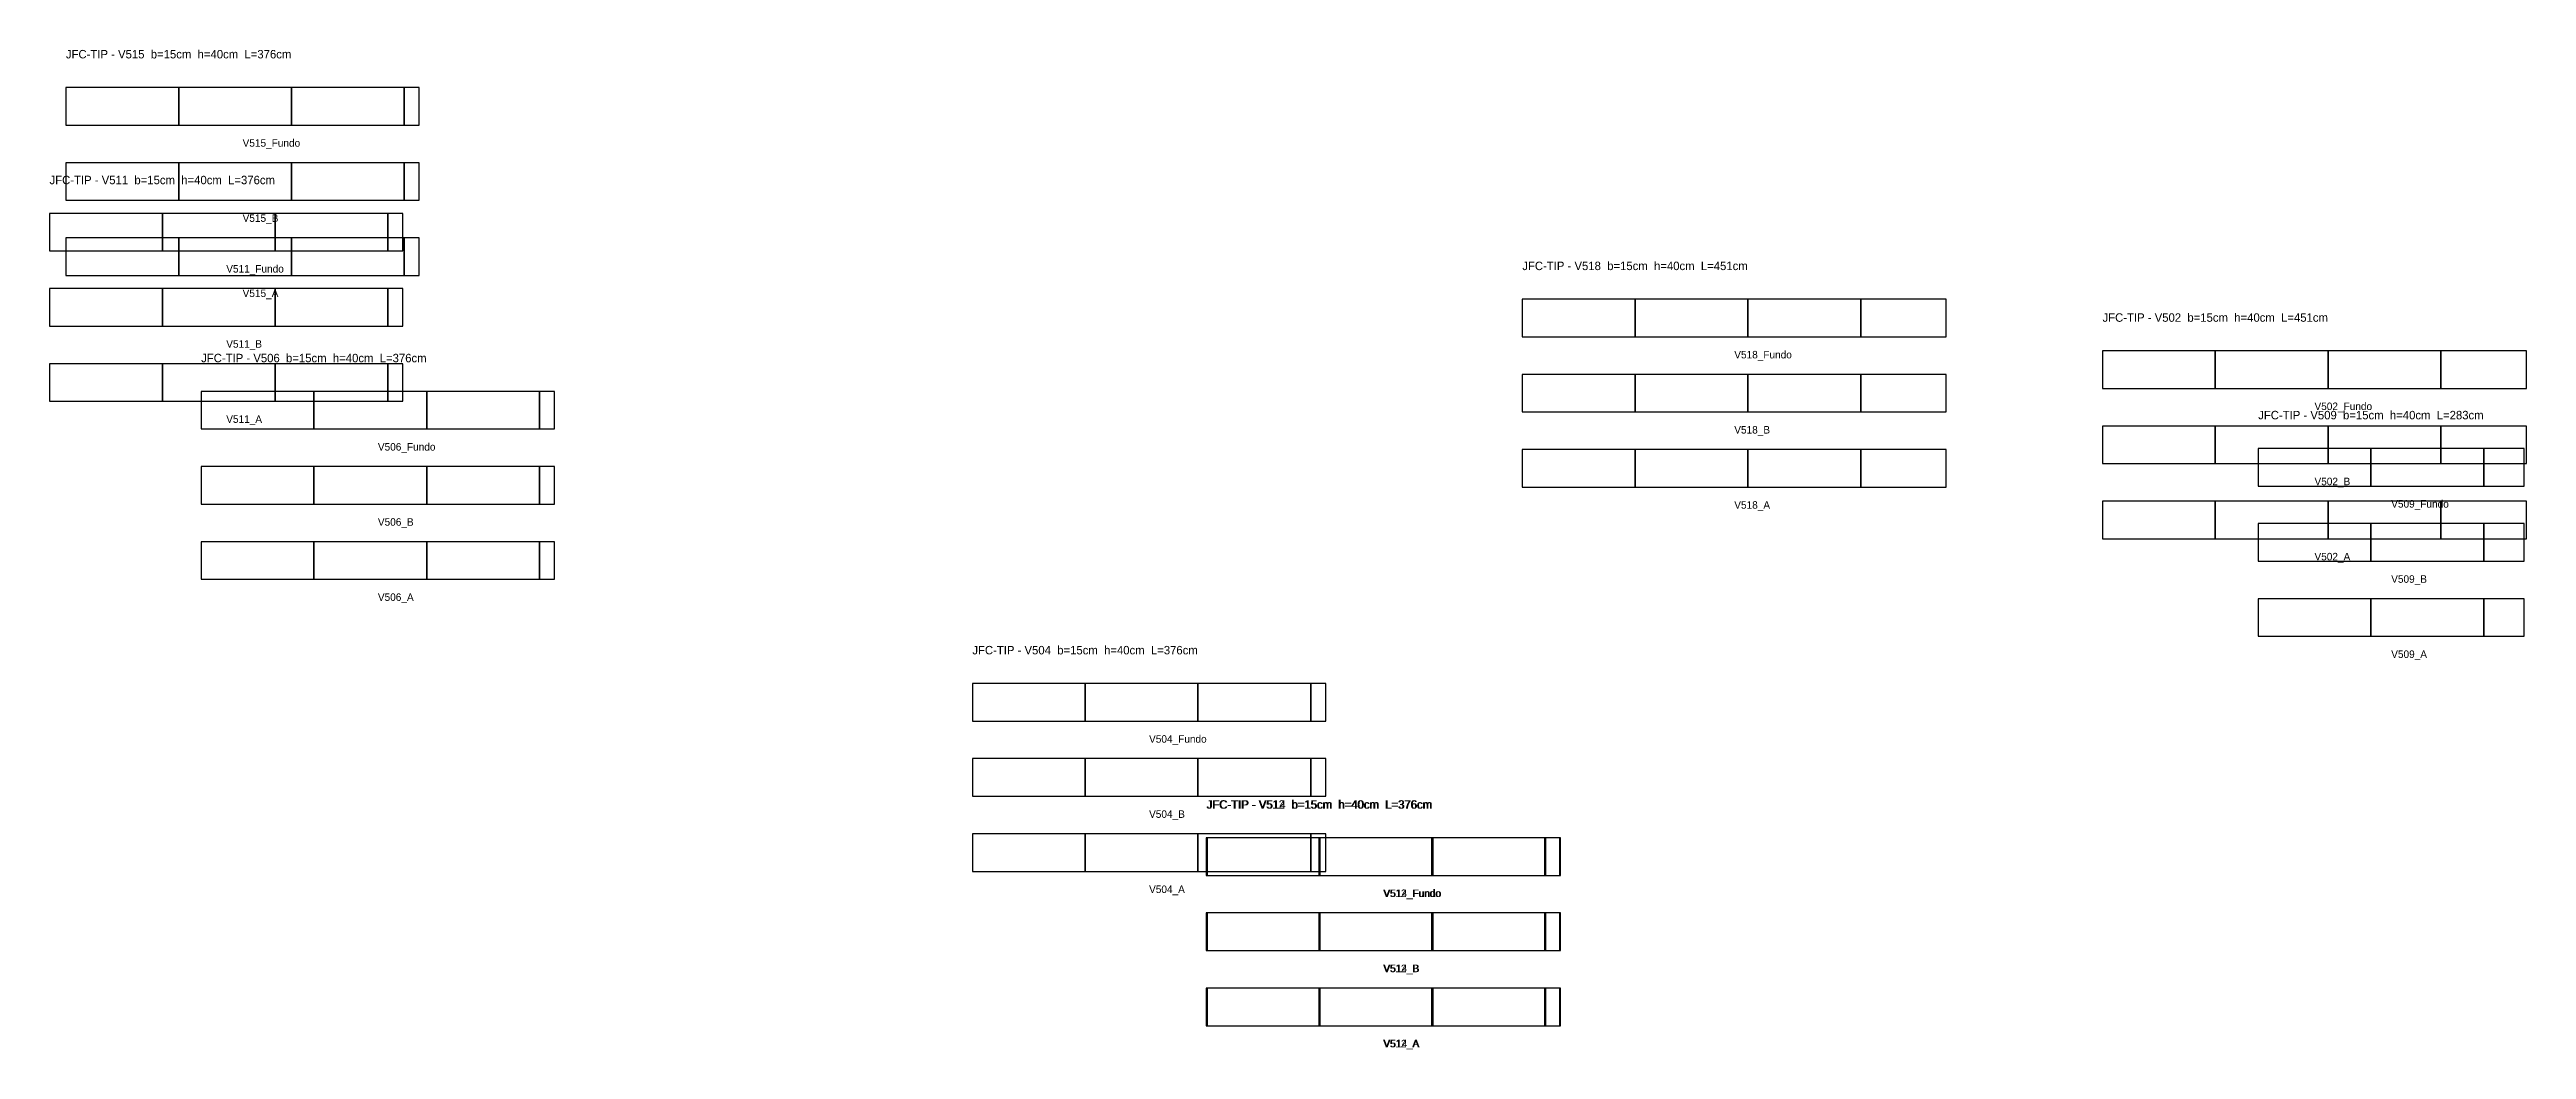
# Model space of a CAD drawing. Header units: metres. Extents: x -386 to 12208, y -7925 to 27400.
# Drawn here: x 6963 to 9598, y 23841 to 24906 of the extents above; entities that cross this region are included whole.
import ezdxf

# ---------------------------------------------------------------- set-up
doc = ezdxf.new("R2010")
doc.units = ezdxf.units.M

msp = doc.modelspace()

# ---------------------------------------------------------------- texts
at = {"layer": 'NOMENCLATURA', "char_height": 9, "attachment_point": 1}
for s, insert in [('JFC-TIP - V515  b=15cm  h=40cm  L=376cm', (6980.44, 24905.12)), ('JFC-TIP - V511  b=15cm  h=40cm  L=376cm', (6963.04, 24771.17)), ('JFC-TIP - V518  b=15cm  h=40cm  L=451cm', (8529.84, 24679.77)), ('JFC-TIP - V502  b=15cm  h=40cm  L=451cm', (9147.09, 24624.78)), ('JFC-TIP - V506  b=15cm  h=40cm  L=376cm', (7124.35, 24581.65)), ('JFC-TIP - V509  b=15cm  h=40cm  L=283cm', (9312.7, 24520.92)), ('JFC-TIP - V504  b=15cm  h=40cm  L=376cm', (7944.77, 24270.7)), ('JFC-TIP - V512  b=15cm  h=40cm  L=376cm', (8193.65, 24106.42)), ('JFC-TIP - V514  b=15cm  h=40cm  L=376cm', (8194.53, 24106.42))]:
    msp.add_mtext(s, dxfattribs=dict(at, insert=insert))
at = {"layer": 'Texto Secao', "char_height": 8, "attachment_point": 1}
for s, insert in [('V515_Fundo', (7168.44, 24810.12)), ('V515_B', (7168.44, 24730.12)), ('V511_Fundo', (7151.04, 24676.17)), ('V515_A', (7168.44, 24650.12)), ('V511_B', (7151.04, 24596.17)), ('V518_Fundo', (8755.34, 24584.77)), ('V511_A', (7151.04, 24516.17)), ('V502_Fundo', (9372.59, 24529.78)), ('V506_Fundo', (7312.35, 24486.65)), ('V518_B', (8755.34, 24504.77)), ('V502_B', (9372.59, 24449.78)), ('V506_B', (7312.35, 24406.65)), ('V518_A', (8755.34, 24424.77)), ('V509_Fundo', (9454.2, 24425.92)), ('V502_A', (9372.59, 24369.78)), ('V506_A', (7312.35, 24326.65)), ('V509_B', (9454.2, 24345.92)), ('V509_A', (9454.2, 24265.92)), ('V504_Fundo', (8132.77, 24175.7)), ('V504_B', (8132.77, 24095.7)), ('V504_A', (8132.77, 24015.7)), ('V512_Fundo', (8381.65, 24011.42)), ('V514_Fundo', (8382.53, 24011.42)), ('V512_B', (8381.65, 23931.42)), ('V514_B', (8382.53, 23931.42)), ('V512_A', (8381.65, 23851.42)), ('V514_A', (8382.53, 23851.42))]:
    msp.add_mtext(s, dxfattribs=dict(at, insert=insert))

# ---------------------------------------------------------------- linework, layer by layer
at = {"layer": 'Paineis'}
for points in [[(6980.44, 24825.12), (7100.44, 24825.12), (7100.44, 24865.12), (6980.44, 24865.12)], [(7100.44, 24825.12), (7220.44, 24825.12), (7220.44, 24865.12), (7100.44, 24865.12)], [(7220.44, 24825.12), (7340.44, 24825.12), (7340.44, 24865.12), (7220.44, 24865.12)], [(7340.44, 24825.12), (7356.44, 24825.12), (7356.44, 24865.12), (7340.44, 24865.12)], [(6980.44, 24745.12), (7100.44, 24745.12), (7100.44, 24785.12), (6980.44, 24785.12)], [(7100.44, 24745.12), (7220.44, 24745.12), (7220.44, 24785.12), (7100.44, 24785.12)], [(7220.44, 24745.12), (7340.44, 24745.12), (7340.44, 24785.12), (7220.44, 24785.12)], [(7340.44, 24745.12), (7356.44, 24745.12), (7356.44, 24785.12), (7340.44, 24785.12)], [(6963.04, 24691.17), (7083.04, 24691.17), (7083.04, 24731.17), (6963.04, 24731.17)], [(7083.04, 24691.17), (7203.04, 24691.17), (7203.04, 24731.17), (7083.04, 24731.17)], [(7203.04, 24691.17), (7323.04, 24691.17), (7323.04, 24731.17), (7203.04, 24731.17)], [(7323.04, 24691.17), (7339.04, 24691.17), (7339.04, 24731.17), (7323.04, 24731.17)], [(6980.44, 24665.12), (7100.44, 24665.12), (7100.44, 24705.12), (6980.44, 24705.12)], [(7100.44, 24665.12), (7220.44, 24665.12), (7220.44, 24705.12), (7100.44, 24705.12)], [(7220.44, 24665.12), (7340.44, 24665.12), (7340.44, 24705.12), (7220.44, 24705.12)], [(7340.44, 24665.12), (7356.44, 24665.12), (7356.44, 24705.12), (7340.44, 24705.12)], [(6963.04, 24611.17), (7083.04, 24611.17), (7083.04, 24651.17), (6963.04, 24651.17)], [(7083.04, 24611.17), (7203.04, 24611.17), (7203.04, 24651.17), (7083.04, 24651.17)], [(7203.04, 24611.17), (7323.04, 24611.17), (7323.04, 24651.17), (7203.04, 24651.17)], [(7323.04, 24611.17), (7339.04, 24611.17), (7339.04, 24651.17), (7323.04, 24651.17)], [(8529.84, 24599.77), (8649.84, 24599.77), (8649.84, 24639.77), (8529.84, 24639.77)], [(8649.84, 24599.77), (8769.84, 24599.77), (8769.84, 24639.77), (8649.84, 24639.77)], [(8769.84, 24599.77), (8889.84, 24599.77), (8889.84, 24639.77), (8769.84, 24639.77)], [(8889.84, 24599.77), (8980.84, 24599.77), (8980.84, 24639.77), (8889.84, 24639.77)], [(6963.04, 24531.17), (7083.04, 24531.17), (7083.04, 24571.17), (6963.04, 24571.17)], [(7083.04, 24531.17), (7203.04, 24531.17), (7203.04, 24571.17), (7083.04, 24571.17)], [(7203.04, 24531.17), (7323.04, 24531.17), (7323.04, 24571.17), (7203.04, 24571.17)], [(7323.04, 24531.17), (7339.04, 24531.17), (7339.04, 24571.17), (7323.04, 24571.17)], [(8529.84, 24519.77), (8649.84, 24519.77), (8649.84, 24559.77), (8529.84, 24559.77)], [(8649.84, 24519.77), (8769.84, 24519.77), (8769.84, 24559.77), (8649.84, 24559.77)], [(8769.84, 24519.77), (8889.84, 24519.77), (8889.84, 24559.77), (8769.84, 24559.77)], [(8889.84, 24519.77), (8980.84, 24519.77), (8980.84, 24559.77), (8889.84, 24559.77)], [(9147.09, 24544.78), (9267.09, 24544.78), (9267.09, 24584.78), (9147.09, 24584.78)], [(9267.09, 24544.78), (9387.09, 24544.78), (9387.09, 24584.78), (9267.09, 24584.78)], [(9387.09, 24544.78), (9507.09, 24544.78), (9507.09, 24584.78), (9387.09, 24584.78)], [(9507.09, 24544.78), (9598.09, 24544.78), (9598.09, 24584.78), (9507.09, 24584.78)], [(7124.35, 24501.65), (7244.35, 24501.65), (7244.35, 24541.65), (7124.35, 24541.65)], [(7244.35, 24501.65), (7364.35, 24501.65), (7364.35, 24541.65), (7244.35, 24541.65)], [(7364.35, 24501.65), (7484.35, 24501.65), (7484.35, 24541.65), (7364.35, 24541.65)], [(7484.35, 24501.65), (7500.35, 24501.65), (7500.35, 24541.65), (7484.35, 24541.65)], [(8529.84, 24439.77), (8649.84, 24439.77), (8649.84, 24479.77), (8529.84, 24479.77)], [(8649.84, 24439.77), (8769.84, 24439.77), (8769.84, 24479.77), (8649.84, 24479.77)], [(8769.84, 24439.77), (8889.84, 24439.77), (8889.84, 24479.77), (8769.84, 24479.77)], [(8889.84, 24439.77), (8980.84, 24439.77), (8980.84, 24479.77), (8889.84, 24479.77)], [(9147.09, 24464.78), (9267.09, 24464.78), (9267.09, 24504.78), (9147.09, 24504.78)], [(9267.09, 24464.78), (9387.09, 24464.78), (9387.09, 24504.78), (9267.09, 24504.78)], [(9312.7, 24440.92), (9432.7, 24440.92), (9432.7, 24480.92), (9312.7, 24480.92)], [(9387.09, 24464.78), (9507.09, 24464.78), (9507.09, 24504.78), (9387.09, 24504.78)], [(9432.7, 24440.92), (9552.7, 24440.92), (9552.7, 24480.92), (9432.7, 24480.92)], [(9507.09, 24464.78), (9598.09, 24464.78), (9598.09, 24504.78), (9507.09, 24504.78)], [(9552.7, 24440.92), (9595.7, 24440.92), (9595.7, 24480.92), (9552.7, 24480.92)], [(7124.35, 24421.65), (7244.35, 24421.65), (7244.35, 24461.65), (7124.35, 24461.65)], [(7244.35, 24421.65), (7364.35, 24421.65), (7364.35, 24461.65), (7244.35, 24461.65)], [(7364.35, 24421.65), (7484.35, 24421.65), (7484.35, 24461.65), (7364.35, 24461.65)], [(7484.35, 24421.65), (7500.35, 24421.65), (7500.35, 24461.65), (7484.35, 24461.65)], [(9147.09, 24384.78), (9267.09, 24384.78), (9267.09, 24424.78), (9147.09, 24424.78)], [(9267.09, 24384.78), (9387.09, 24384.78), (9387.09, 24424.78), (9267.09, 24424.78)], [(9312.7, 24360.92), (9432.7, 24360.92), (9432.7, 24400.92), (9312.7, 24400.92)], [(9387.09, 24384.78), (9507.09, 24384.78), (9507.09, 24424.78), (9387.09, 24424.78)], [(9432.7, 24360.92), (9552.7, 24360.92), (9552.7, 24400.92), (9432.7, 24400.92)], [(9507.09, 24384.78), (9598.09, 24384.78), (9598.09, 24424.78), (9507.09, 24424.78)], [(9552.7, 24360.92), (9595.7, 24360.92), (9595.7, 24400.92), (9552.7, 24400.92)], [(7124.35, 24341.65), (7244.35, 24341.65), (7244.35, 24381.65), (7124.35, 24381.65)], [(7244.35, 24341.65), (7364.35, 24341.65), (7364.35, 24381.65), (7244.35, 24381.65)], [(7364.35, 24341.65), (7484.35, 24341.65), (7484.35, 24381.65), (7364.35, 24381.65)], [(7484.35, 24341.65), (7500.35, 24341.65), (7500.35, 24381.65), (7484.35, 24381.65)], [(9312.7, 24280.92), (9432.7, 24280.92), (9432.7, 24320.92), (9312.7, 24320.92)], [(9432.7, 24280.92), (9552.7, 24280.92), (9552.7, 24320.92), (9432.7, 24320.92)], [(9552.7, 24280.92), (9595.7, 24280.92), (9595.7, 24320.92), (9552.7, 24320.92)], [(7944.77, 24190.7), (8064.77, 24190.7), (8064.77, 24230.7), (7944.77, 24230.7)], [(8064.77, 24190.7), (8184.77, 24190.7), (8184.77, 24230.7), (8064.77, 24230.7)], [(8184.77, 24190.7), (8304.77, 24190.7), (8304.77, 24230.7), (8184.77, 24230.7)], [(8304.77, 24190.7), (8320.77, 24190.7), (8320.77, 24230.7), (8304.77, 24230.7)], [(7944.77, 24110.7), (8064.77, 24110.7), (8064.77, 24150.7), (7944.77, 24150.7)], [(8064.77, 24110.7), (8184.77, 24110.7), (8184.77, 24150.7), (8064.77, 24150.7)], [(8184.77, 24110.7), (8304.77, 24110.7), (8304.77, 24150.7), (8184.77, 24150.7)], [(8304.77, 24110.7), (8320.77, 24110.7), (8320.77, 24150.7), (8304.77, 24150.7)], [(7944.77, 24030.7), (8064.77, 24030.7), (8064.77, 24070.7), (7944.77, 24070.7)], [(8064.77, 24030.7), (8184.77, 24030.7), (8184.77, 24070.7), (8064.77, 24070.7)], [(8184.77, 24030.7), (8304.77, 24030.7), (8304.77, 24070.7), (8184.77, 24070.7)], [(8193.65, 24026.42), (8313.65, 24026.42), (8313.65, 24066.42), (8193.65, 24066.42)], [(8194.53, 24026.42), (8314.53, 24026.42), (8314.53, 24066.42), (8194.53, 24066.42)], [(8304.77, 24030.7), (8320.77, 24030.7), (8320.77, 24070.7), (8304.77, 24070.7)], [(8313.65, 24026.42), (8433.65, 24026.42), (8433.65, 24066.42), (8313.65, 24066.42)], [(8314.53, 24026.42), (8434.53, 24026.42), (8434.53, 24066.42), (8314.53, 24066.42)], [(8433.65, 24026.42), (8553.65, 24026.42), (8553.65, 24066.42), (8433.65, 24066.42)], [(8434.53, 24026.42), (8554.53, 24026.42), (8554.53, 24066.42), (8434.53, 24066.42)], [(8553.65, 24026.42), (8569.65, 24026.42), (8569.65, 24066.42), (8553.65, 24066.42)], [(8554.53, 24026.42), (8570.53, 24026.42), (8570.53, 24066.42), (8554.53, 24066.42)], [(8193.65, 23946.42), (8313.65, 23946.42), (8313.65, 23986.42), (8193.65, 23986.42)], [(8194.53, 23946.42), (8314.53, 23946.42), (8314.53, 23986.42), (8194.53, 23986.42)], [(8313.65, 23946.42), (8433.65, 23946.42), (8433.65, 23986.42), (8313.65, 23986.42)], [(8314.53, 23946.42), (8434.53, 23946.42), (8434.53, 23986.42), (8314.53, 23986.42)], [(8433.65, 23946.42), (8553.65, 23946.42), (8553.65, 23986.42), (8433.65, 23986.42)], [(8434.53, 23946.42), (8554.53, 23946.42), (8554.53, 23986.42), (8434.53, 23986.42)], [(8553.65, 23946.42), (8569.65, 23946.42), (8569.65, 23986.42), (8553.65, 23986.42)], [(8554.53, 23946.42), (8570.53, 23946.42), (8570.53, 23986.42), (8554.53, 23986.42)], [(8193.65, 23866.42), (8313.65, 23866.42), (8313.65, 23906.42), (8193.65, 23906.42)], [(8194.53, 23866.42), (8314.53, 23866.42), (8314.53, 23906.42), (8194.53, 23906.42)], [(8313.65, 23866.42), (8433.65, 23866.42), (8433.65, 23906.42), (8313.65, 23906.42)], [(8314.53, 23866.42), (8434.53, 23866.42), (8434.53, 23906.42), (8314.53, 23906.42)], [(8433.65, 23866.42), (8553.65, 23866.42), (8553.65, 23906.42), (8433.65, 23906.42)], [(8434.53, 23866.42), (8554.53, 23866.42), (8554.53, 23906.42), (8434.53, 23906.42)], [(8553.65, 23866.42), (8569.65, 23866.42), (8569.65, 23906.42), (8553.65, 23906.42)], [(8554.53, 23866.42), (8570.53, 23866.42), (8570.53, 23906.42), (8554.53, 23906.42)]]:
    msp.add_lwpolyline(points, close=True, dxfattribs=at)

msp.set_redraw_order([(e.dxf.handle, doc.entitydb.next_handle()) for e in msp.query("TEXT MTEXT ATTDEF DIMENSION ARC_DIMENSION")])  # texts and dimensions are drawn at this point

doc.saveas('drawing.dxf')
